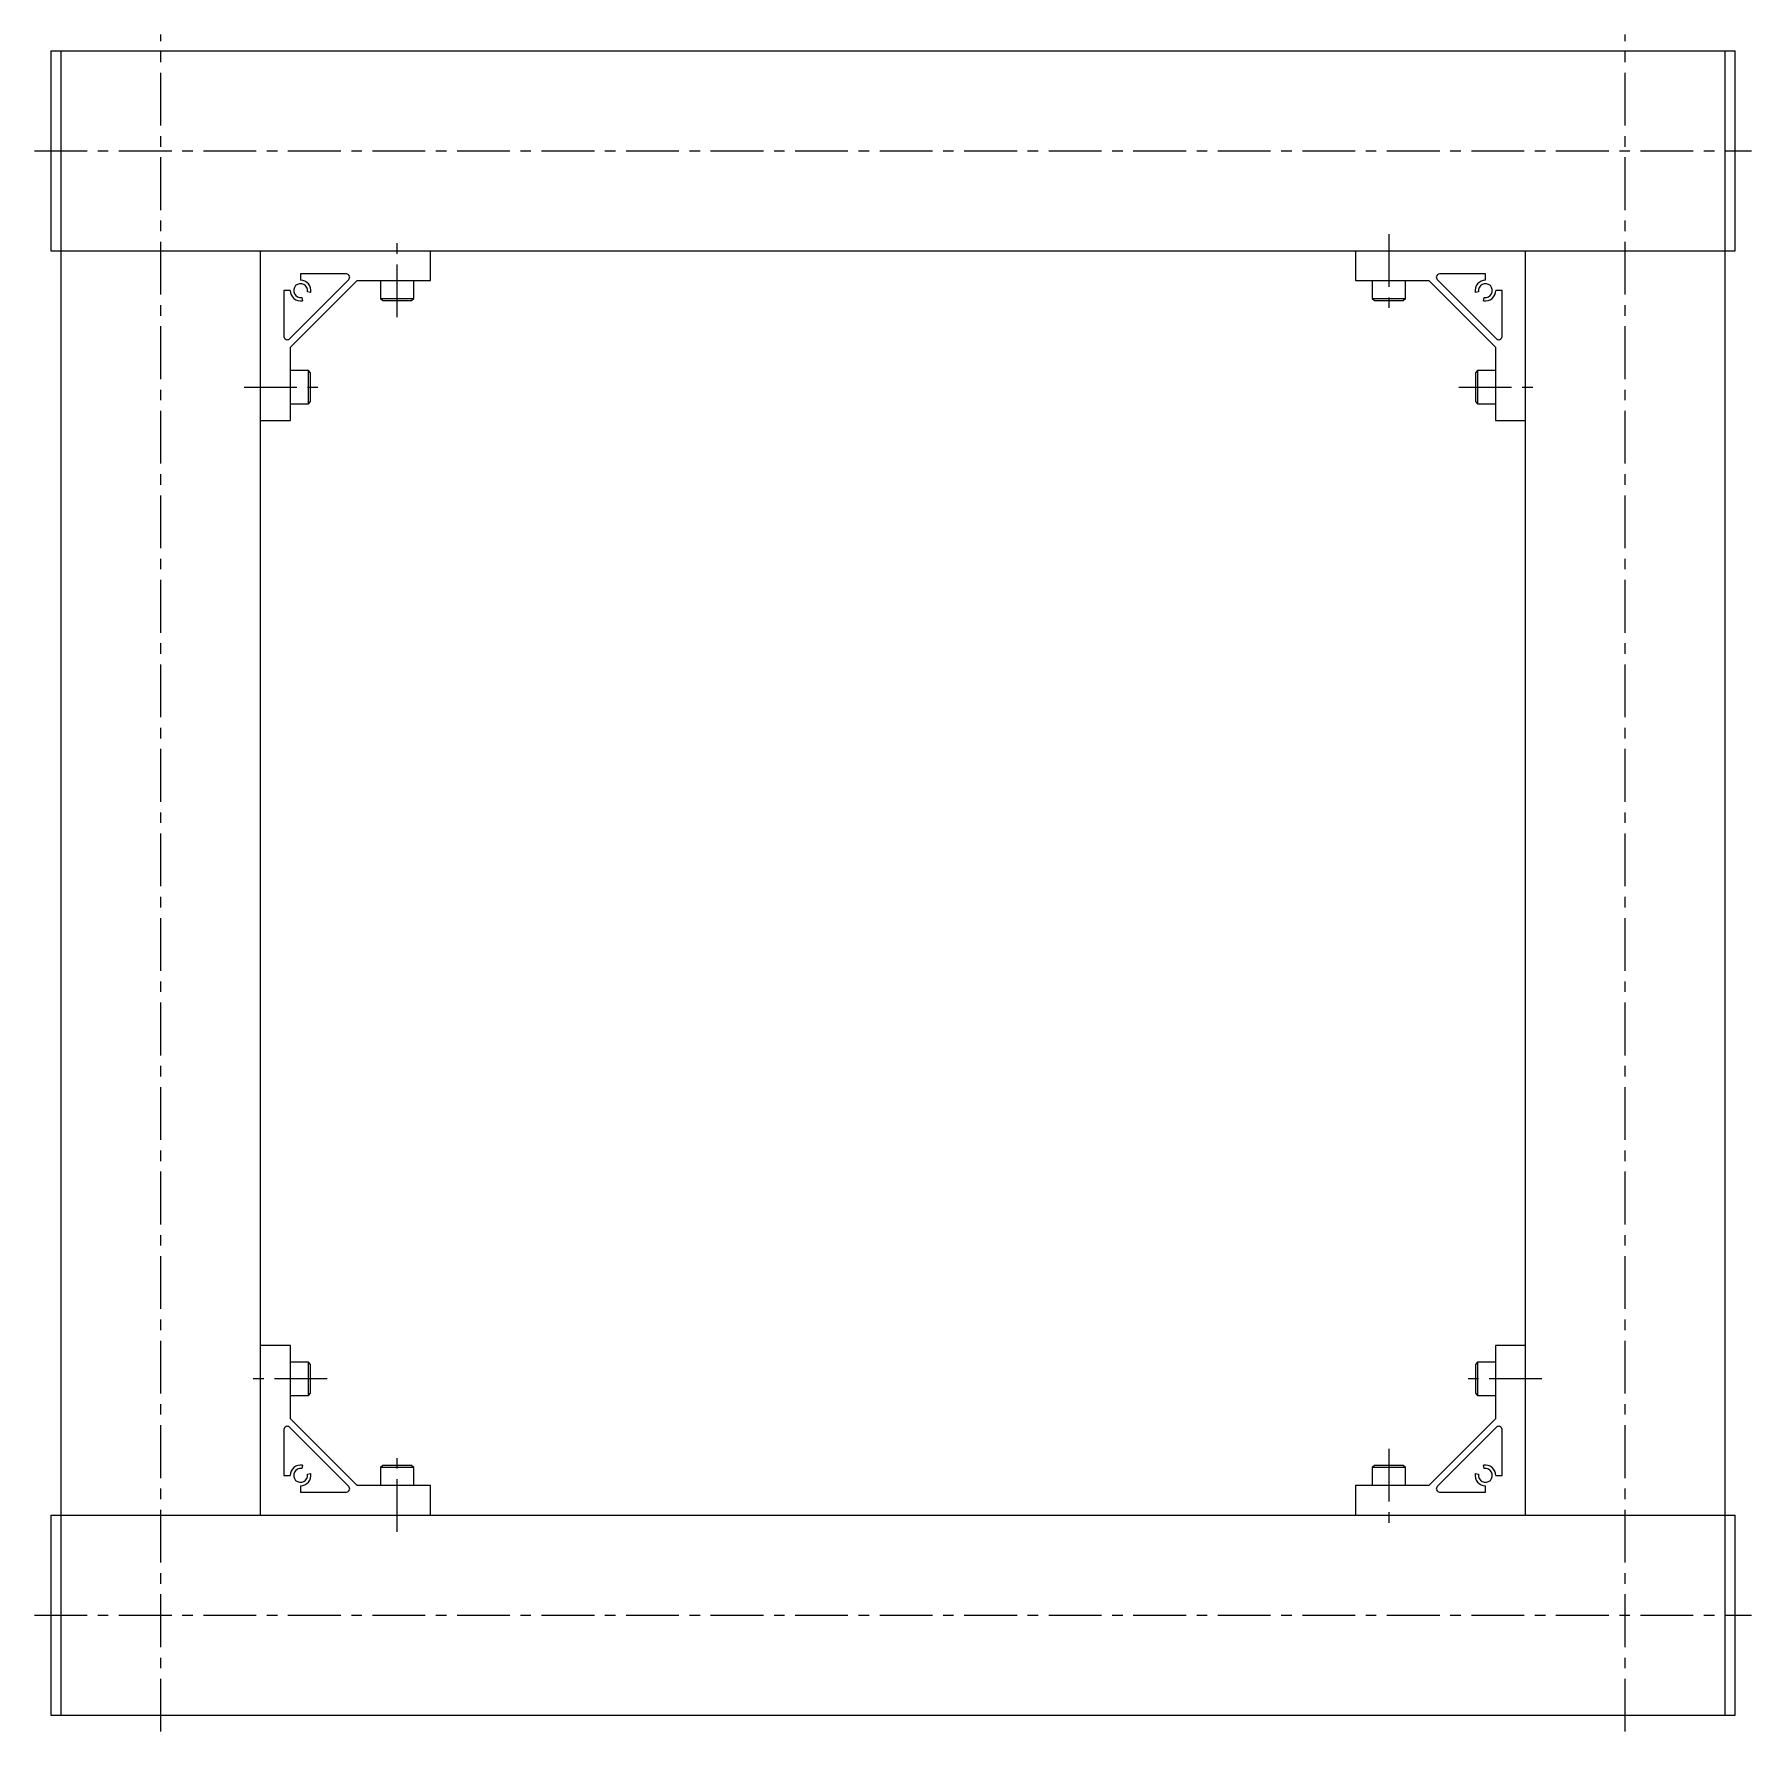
# Model space of a CAD drawing. Extents: x -5 to 1191, y -8 to 1075.
# Drawn here: x -5 to 511, y 565 to 1075 of the extents above; entities that cross this region are included whole.
import ezdxf

# ---------------------------------------------------------------- set-up
doc = ezdxf.new("R2010")
doc.units = 0
doc.header["$LTSCALE"] = 0.5
doc.linetypes.add('CENTER', pattern=[50.8, 31.75, -6.35, 6.35, -6.35])
doc.layers.add('MSM_CENTER', color=1, linetype='CENTER')
doc.layers.add('MSM_CONTINUOUS', color=7, linetype='CONTINUOUS')

msp = doc.modelspace()

# ---------------------------------------------------------------- linework, layer by layer
at = {"layer": 'MSM_CENTER'}
for p, q in [((33, 565), (33, 1075)), ((473, 565), (473, 1075)), ((-5, 1040), (511, 1040)), ((104, 990), (104, 1015)), ((402, 1015), (402, 990)), ((58, 969), (83, 969)), ((423, 969), (448, 969)), ((83, 671), (58, 671)), ((448, 671), (423, 671)), ((104, 625), (104, 650)), ((402, 650), (402, 625)), ((-5, 600), (511, 600))]:
    msp.add_line(p, q, dxfattribs=at)
at = {"layer": 'MSM_CONTINUOUS'}
for p, q in [((0, 1070), (506, 1070)), ((0, 1070), (0, 1010)), ((3, 1070), (3, 570)), ((503, 570), (503, 1070)), ((506, 1010), (506, 1070)), ((0, 1010), (506, 1010)), ((63, 630), (63, 1010)), ((114, 1001), (114, 1010)), ((392, 1010), (392, 1001)), ((443, 630), (443, 1010)), ((71.71, 983.54), (89.46, 1001.29)), ((75, 1003), (75, 1001.1)), ((88.76, 1003), (75, 1003)), ((416.54, 1001.29), (434.29, 983.54)), ((431, 1003), (417.24, 1003)), ((431, 1001.1), (431, 1003)), ((70, 998), (70, 984.24)), ((71.9, 998), (70, 998)), ((72, 981), (92, 1001)), ((75.36, 995.93), (75.54, 994.95)), ((78.05, 997.46), (77.07, 997.64)), ((92, 1001), (114, 1001)), ((99, 1001), (99, 995.67)), ((109, 995.67), (109, 1001)), ((392, 1001), (414, 1001)), ((397, 1001), (397, 995.67)), ((407, 995.67), (407, 1001)), ((414, 1001), (434, 981)), ((428.93, 997.64), (427.95, 997.46)), ((430.46, 994.95), (430.64, 995.93)), ((436, 998), (434.1, 998)), ((436, 984.24), (436, 998)), ((99, 995.67), (99.67, 995)), ((99, 995.67), (109, 995.67)), ((99.67, 995), (108.33, 995)), ((108.33, 995), (109, 995.67)), ((397, 995.67), (397.67, 995)), ((397, 995.67), (407, 995.67)), ((397.67, 995), (406.33, 995)), ((406.33, 995), (407, 995.67)), ((72, 959), (72, 981)), ((434, 981), (434, 959)), ((77.33, 974), (72, 974)), ((78, 973.33), (77.33, 974)), ((77.33, 964), (77.33, 974)), ((78, 964.67), (78, 973.33)), ((428.67, 974), (428, 973.33)), ((428, 973.33), (428, 964.67)), ((434, 974), (428.67, 974)), ((428.67, 974), (428.67, 964)), ((72, 964), (77.33, 964)), ((77.33, 964), (78, 964.67)), ((428, 964.67), (428.67, 964)), ((428.67, 964), (434, 964)), ((63, 959), (72, 959)), ((434, 959), (443, 959)), ((72, 681), (63, 681)), ((72, 659), (72, 681)), ((77.33, 676), (72, 676)), ((78, 675.33), (77.33, 676)), ((77.33, 666), (77.33, 676)), ((428.67, 676), (428, 675.33)), ((434, 676), (428.67, 676)), ((428.67, 676), (428.67, 666)), ((443, 681), (434, 681)), ((434, 681), (434, 659)), ((78, 666.67), (78, 675.33)), ((428, 675.33), (428, 666.67)), ((72, 666), (77.33, 666)), ((77.33, 666), (78, 666.67)), ((428, 666.67), (428.67, 666)), ((428.67, 666), (434, 666)), ((70, 655.76), (70, 642)), ((89.46, 638.71), (71.71, 656.46)), ((92, 639), (72, 659)), ((434, 659), (414, 639)), ((434.29, 656.46), (416.54, 638.71)), ((436, 642), (436, 655.76)), ((75.54, 645.05), (75.36, 644.07)), ((99.67, 645), (99, 644.33)), ((108.33, 645), (99.67, 645)), ((109, 644.33), (108.33, 645)), ((397.67, 645), (397, 644.33)), ((406.33, 645), (397.67, 645)), ((407, 644.33), (406.33, 645)), ((430.64, 644.07), (430.46, 645.05)), ((70, 642), (71.9, 642)), ((77.07, 642.36), (78.05, 642.54)), ((99, 644.33), (99, 639)), ((109, 644.33), (99, 644.33)), ((109, 639), (109, 644.33)), ((397, 644.33), (397, 639)), ((407, 644.33), (397, 644.33)), ((407, 639), (407, 644.33)), ((427.95, 642.54), (428.93, 642.36)), ((434.1, 642), (436, 642)), ((75, 638.9), (75, 637)), ((75, 637), (88.76, 637)), ((114, 639), (92, 639)), ((114, 630), (114, 639)), ((414, 639), (392, 639)), ((392, 639), (392, 630)), ((417.24, 637), (431, 637)), ((431, 637), (431, 638.9)), ((0, 630), (0, 570)), ((0, 630), (506, 630)), ((506, 570), (506, 630)), ((0, 570), (506, 570))]:
    msp.add_line(p, q, dxfattribs=at)
for centre, radius, start, end in [((75, 998), 3.1, 350, 90), ((88.76, 1002), 1, 315, 90), ((417.24, 1002), 1, 90, 225), ((431, 998), 3.1, 90, 190), ((75, 998), 3.1, 180, 280), ((75, 998), 2.1, 350, 280), ((431, 998), 2.1, 260, 190), ((431, 998), 3.1, 260, 0), ((71, 984.24), 1, 180, 315), ((435, 984.24), 1, 225, 0), ((71, 655.76), 1, 45, 180), ((435, 655.76), 1, 0, 135), ((75, 642), 3.1, 80, 180), ((431, 642), 3.1, 0, 100), ((75, 642), 2.1, 80, 10), ((75, 642), 3.1, 270, 10), ((431, 642), 3.1, 170, 270), ((431, 642), 2.1, 170, 100), ((88.76, 638), 1, 270, 45), ((417.24, 638), 1, 135, 270)]:
    msp.add_arc(centre, radius, start, end, dxfattribs=at)

doc.saveas('drawing.dxf')
